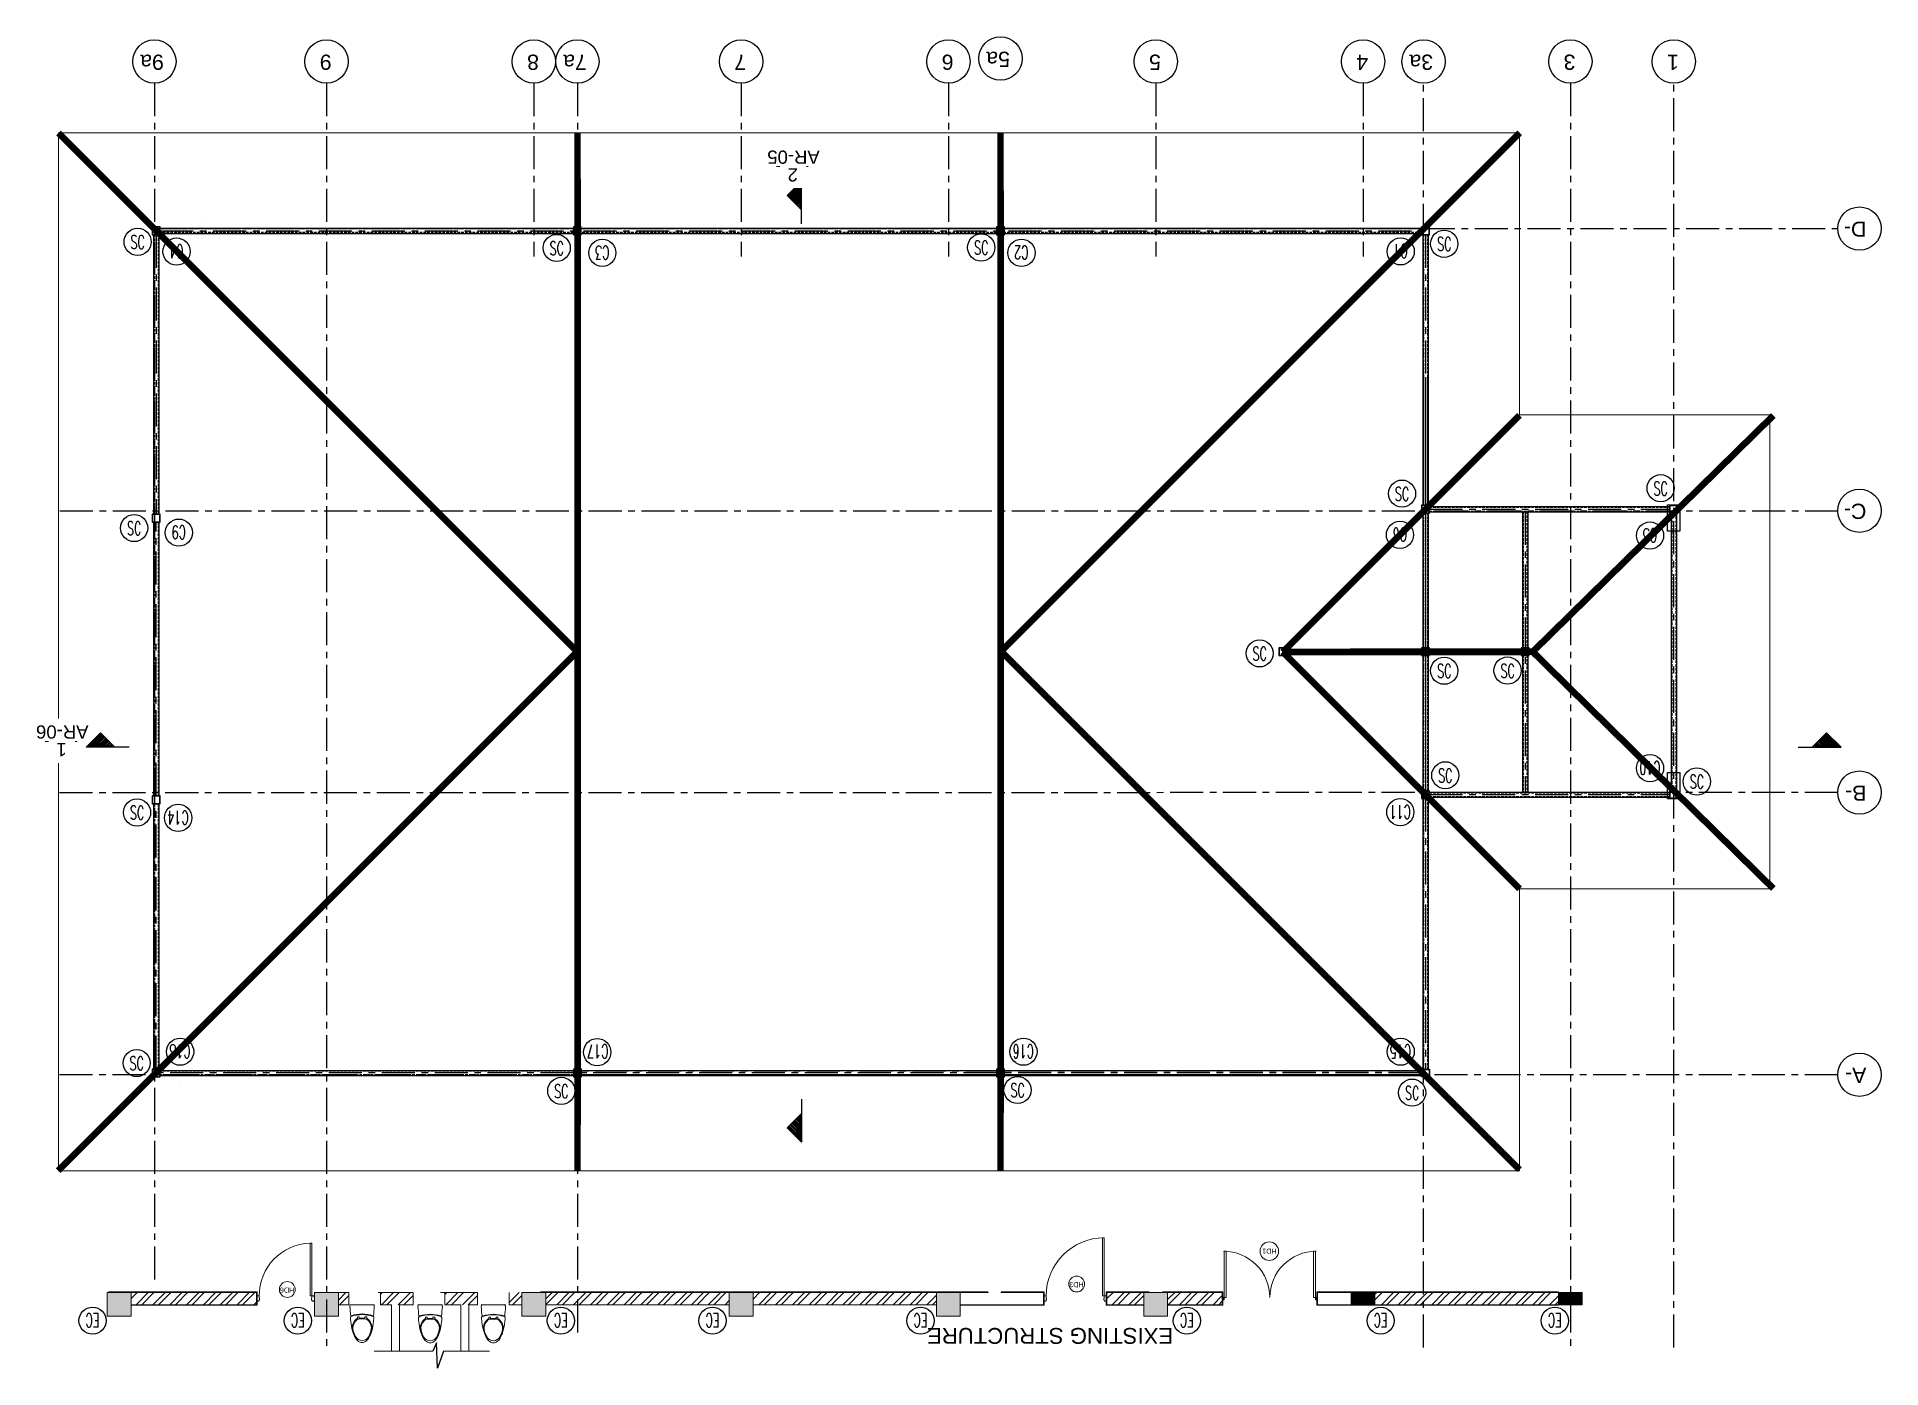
# Model space of a CAD drawing. Header units: millimetres. Extents: x 2659630 to 6742168, y -2425387 to -732288.
# Drawn here: x 3693347 to 3728219, y -1462810 to -1437637 of the extents above; entities that cross this region are included whole.
import ezdxf
from ezdxf.enums import TextEntityAlignment as Align

# ---------------------------------------------------------------- set-up
doc = ezdxf.new("R2010")
doc.units = ezdxf.units.MM
for name, pattern in [('CENTER', [2, 1.25, -0.25, 0.25, -0.25]), ('Hidden', [7.14375, 4.7625, -2.38125]), ('Overhead', [3.96875, 2.38125, -1.5875])]:
    doc.linetypes.add(name, pattern=pattern)
for name, color, linetype, lineweight in [('A-ANNO-DIMS', 211, 'Continuous', 9), ('A-DETL-THIN', 151, 'Continuous', 18), ('A-DOOR', 31, 'Continuous', 18), ('A-DOOR-FRAM', 31, 'Continuous', 18), ('A-DOOR-IDEN', 31, 'Continuous', 9), ('A-FLOR-OVHD', 1, 'Overhead', 18), ('A-furniture', 37, 'Continuous', 0), ('A-hatch', 253, 'Continuous', 0), ('A-PLASTER', 50, 'Continuous', 0), ('A-RCC', 2, 'Continuous', 0), ('A-ROOF', 6, 'Continuous', 0), ('A-WALL', 113, 'Continuous', 9), ('A-WALL-PATT', 111, 'Continuous', 0), ('G-ANNO-SYMB', 111, 'Continuous', 9), ('licensing text', 7, 'Continuous', 5)]:
    doc.layers.add(name, color=color, linetype=linetype, lineweight=lineweight)
for name, color, linetype in [('S-COLUMN', 1, 'Continuous'), ('S-COLUMN CIRCLE', 9, 'Continuous'), ('S-COLUMN NO', 2, 'Continuous'), ('S-GRIDE CIRCLE', 8, 'Continuous'), ('S-GRIDE LINE', 8, 'CENTER'), ('S-GRIDE NO', 1, 'Continuous'), ('S-ISMC', 2, 'Continuous'), ('S-SECTION MARK', 1, 'Continuous'), ('S-STIRUPS', 3, 'Continuous')]:
    doc.layers.add(name, color=color, linetype=linetype)
doc.layers.get('A-ANNO-DIMS').off()
doc.styles.add('Arial', font='arial.ttf', dxfattribs={"height": 123})
doc.styles.add('Arial_1', font='arial.ttf', dxfattribs={"height": 98.353293})
doc.styles.add('ROMANS', font='r.shx', dxfattribs={"width": 0.7})
pattern_1 = [(225, (3888922.72, -1287744.46), (159.09903, -159.09903), []), (225, (3888816.65, -1287744.46), (159.09903, -159.09903), [])]
pattern_2 = [(135, (3801786.2, -1452904.621), (15.2387667, 15.2387667), [])]
pattern_3 = [(225, (3709642.91, -1366036.7), (-15.2387667, 15.2387667), [])]
pattern_4 = [(135, (3709642.91, -1532861.682), (-15.2387667, -15.2387667), [])]
pattern_5 = [(45, (3619950.322, -1452904.621), (-15.2387667, 15.2387667), [])]

msp = doc.modelspace()

# ---------------------------------------------------------------- texts
at = {"layer": 'A-DOOR-IDEN', "char_height": 98.3533, "width": 208.8, "attachment_point": 2, "rotation": 180.1314106, "line_spacing_factor": 0.938532, "style": 'Arial_1'}
for s, insert in [('HD1', (3716653.272, -1460648.518, 0)), ('HD6', (3698078.739, -1461384.665)), ('HD3', (3713004.555, -1461280.743))]:
    msp.add_mtext(s, dxfattribs=dict(at, insert=insert))
at = {"layer": 'licensing text', "style": 'Arial'}
msp.add_text('EXISTING STRUCTURE', height=300, rotation=179.999975, dxfattribs=at).set_placement((3714833.053, -1462050.367))
at = {"layer": 'S-COLUMN NO', "style": 'ROMANS', "width": 0.6}
for p in [(3695252.89, -1441518.184, 0), (3703177.357, -1441633.638, 0), (3711204.609, -1441625.145, 0), (3719959.17, -1441555.223, 0), (3719161.121, -1446279.541, 0), (3724051.328, -1446177.691, 0), (3695186.1, -1446929.646, 0), (3716469.523, -1449299.557, 0), (3719960.021, -1449628.131, 0), (3721157.199, -1449625.412, 0), (3719979.594, -1451605.6, 0), (3724735.921, -1451722.557, 0), (3695241.791, -1452308.892, 0), (3695234.744, -1457046.246, 0), (3703264.178, -1457573.663, 0), (3711892.199, -1457556.495, 0), (3719352.099, -1457606.491, 0)]:
    msp.add_text('SC', height=257.1429, dxfattribs=at).set_placement(p, align=Align.MIDDLE_CENTER)
for s, p in [('C4', (3695986.789, -1441690.834, 0)), ('C3', (3704037.477, -1441715.227, 0)), ('C2', (3711962.777, -1441714.484, 0)), ('C1', (3719133.342, -1441687.427, 0)), ('C1', (3719133.342, -1441687.427, 0)), ('C1', (3719133.342, -1441687.427, 0)), ('C9', (3696029.624, -1447006.286, 0)), ('C6', (3719120.102, -1447047.332, 0)), ('C5', (3723848.314, -1447061.68, 0)), ('C10', (3723848.314, -1451459.374, 0)), ('C14', (3696016.353, -1452398.879, 0)), ('C11', (3719126.396, -1452291.624, 0)), ('C18', (3696052.931, -1456820.896, 0)), ('C17', (3703953.02, -1456820.896, 0)), ('C16', (3712000.086, -1456820.896, 0)), ('C15', (3719133.342, -1456820.896, 0)), ('EC', (3694398.707, -1461907.379, 0)), ('EC', (3694398.707, -1461907.379, 0)), ('EC', (3698280.051, -1461907.379, 0)), ('EC', (3698280.051, -1461907.379, 0)), ('EC', (3703253.132, -1461907.379, 0)), ('EC', (3703253.132, -1461907.379, 0)), ('EC', (3706120.905, -1461907.379, 0)), ('EC', (3706120.905, -1461907.379, 0)), ('EC', (3710053.518, -1461907.379, 0)), ('EC', (3710053.518, -1461907.379, 0)), ('EC', (3715090.87, -1461907.379, 0)), ('EC', (3715090.87, -1461907.379, 0)), ('EC', (3718754.934, -1461907.379, 0)), ('EC', (3718754.934, -1461907.379, 0)), ('EC', (3722048.568, -1461907.379, 0)), ('EC', (3722048.568, -1461907.379, 0))]:
    msp.add_text(s, height=257.1429, rotation=180, dxfattribs=at).set_placement(p, align=Align.MIDDLE_CENTER)
at = {"layer": 'S-GRIDE NO', "style": 'Arial'}
for s, height, p in [('9a', 287.9195, (3695747.604, -1437972.688)), ('9', 287.919, (3698919.614, -1437972.688)), ('8', 287.919, (3702839.614, -1437972.688)), ('7a', 287.9195, (3703745.995, -1437972.688)), ('7', 287.919, (3706759.614, -1437972.688)), ('6', 287.919, (3710679.614, -1437972.688)), ('5a', 287.9195, (3711746.062, -1437917.016)), ('5', 287.919, (3714599.614, -1437972.688)), ('4', 287.919, (3718519.614, -1437972.688)), ('3a', 287.9195, (3719747.604, -1437972.688)), ('3', 287.919, (3722439.614, -1437972.688)), ('1', 287.919, (3724394.614, -1437972.688)), ('1', 287.919, (3724394.614, -1437972.688)), ('1', 287.919, (3724394.614, -1437972.688)), ('D-', 287.9195, (3727940.087, -1441129.091)), ('C-', 287.9195, (3727940.087, -1446464.157)), ('B-', 287.9195, (3727940.087, -1451794.157)), ('A-', 287.9195, (3727940.087, -1457129.159))]:
    msp.add_text(s, height=height, rotation=180, dxfattribs=at).set_placement(p)

# ---------------------------------------------------------------- blocks, each defined once
blk = doc.blocks.new('M_Door Tag_Mahindra_2_0mm_2 - M_Door Tag_Mahindra 2-3264029-GROUND FLOOR PLAN-01')
at = {"layer": 'A-DOOR-IDEN'}
blk.add_circle((0, 0), 3.5, dxfattribs=at)
blk = doc.blocks.new('DOOR D9-1800X2500-PLN')
at = {"layer": 'A-DOOR'}
for p, q in [((12, 40, 0), (12, 25, 0)), ((37, 40, 0), (12, 40, 0)), ((12, 25, 0), (22, 25, 0)), ((12, 15, 0), (12, 0, 0)), ((22, 15, 0), (12, 15, 0)), ((12, 0, 0), (37, 0, 0)), ((14, 27, 0), (14, 38, 0)), ((14, 38, 0), (22, 38, 0)), ((22, 27, 0), (14, 27, 0)), ((14, 2, 0), (14, 13, 0)), ((14, 13, 0), (22, 13, 0)), ((22, 2, 0), (14, 2, 0)), ((22, 38, 0), (22, 27, 0)), ((22, 25, 0), (22, 15, 0)), ((22, 13, 0), (22, 2, 0)), ((24, 10, 0), (24, 30, 0)), ((24, 30, 0), (30, 30, 0)), ((30, 10, 0), (24, 10, 0)), ((26, 32, 0), (26, 34, 0)), ((35, 32, 0), (26, 32, 0)), ((26, 6, 0), (26, 8, 0)), ((26, 8, 0), (35, 8, 0)), ((27, 37, 0), (28, 37, 0)), ((28, 4, 0), (27, 4, 0)), ((28, 37, 0), (28, 38, 0)), ((28, 38, 0), (35, 38, 0)), ((28, 2, 0), (28, 4, 0)), ((35, 2, 0), (28, 2, 0)), ((30, 30, 0), (30, 10, 0)), ((32, 10, 0), (32, 30, 0)), ((32, 30, 0), (35, 30, 0)), ((35, 10, 0), (32, 10, 0)), ((35, 38, 0), (35, 32, 0)), ((35, 30, 0), (35, 25, 0)), ((35, 25, 0), (37, 25, 0)), ((37, 15, 0), (35, 15, 0)), ((35, 15, 0), (35, 10, 0)), ((35, 8, 0), (35, 2, 0)), ((37, 25, 0), (37, 40, 0)), ((37, 0, 0), (37, 15, 0)), ((1763, 25, 0), (1763, 40, 0)), ((1763, 40, 0), (1788, 40, 0)), ((1766, 25, 0), (1763, 25, 0)), ((1763, 0, 0), (1763, 15, 0)), ((1763, 15, 0), (1766, 15, 0)), ((1788, 0, 0), (1763, 0, 0)), ((1772, 38, 0), (1766, 38, 0)), ((1766, 38, 0), (1766, 32, 0)), ((1766, 32, 0), (1774, 32, 0)), ((1768, 30, 0), (1766, 30, 0)), ((1766, 30, 0), (1766, 25, 0)), ((1766, 15, 0), (1766, 10, 0)), ((1766, 10, 0), (1768, 10, 0)), ((1766, 8, 0), (1766, 2, 0)), ((1774, 8, 0), (1766, 8, 0)), ((1766, 2, 0), (1772, 2, 0)), ((1768, 10, 0), (1768, 30, 0)), ((1770, 30, 0), (1770, 10, 0)), ((1776, 30, 0), (1770, 30, 0)), ((1770, 10, 0), (1776, 10, 0)), ((1772, 37, 0), (1772, 38, 0)), ((1773, 37, 0), (1772, 37, 0)), ((1772, 2, 0), (1772, 4, 0)), ((1772, 4, 0), (1773, 4, 0)), ((1774, 32, 0), (1774, 34, 0)), ((1774, 6, 0), (1774, 8, 0)), ((1776, 10, 0), (1776, 30, 0)), ((1778, 38, 0), (1778, 27, 0)), ((1786, 38, 0), (1778, 38, 0)), ((1778, 27, 0), (1786, 27, 0)), ((1788, 25, 0), (1778, 25, 0)), ((1778, 25, 0), (1778, 15, 0)), ((1778, 15, 0), (1788, 15, 0)), ((1786, 13, 0), (1778, 13, 0)), ((1778, 13, 0), (1778, 2, 0)), ((1778, 2, 0), (1786, 2, 0)), ((1786, 27, 0), (1786, 38, 0)), ((1786, 2, 0), (1786, 13, 0)), ((1788, 40, 0), (1788, 25, 0)), ((1788, 15, 0), (1788, 0, 0))]:
    blk.add_line(p, q, dxfattribs=at)
at = {"layer": 'A-DOOR', "elevation": 0}
for points in [[(77, 40), (77, 915), (37, 915), (37, 40)], [(1723, 40), (1723, 915), (1763, 915), (1763, 40)]]:
    blk.add_lwpolyline(points, close=True, dxfattribs=at)
at = {"layer": 'A-DOOR'}
for centre, radius, start, end in [((25, 40), 875, 359.997, 90), ((1775, 40), 875, 90, 180.003), ((25, 36, 0), 2, 14.449, 289.7958), ((25, 4, 0), 2, 70.1472, 345.494), ((1775, 36, 0), 2, 250.2042, 165.551), ((1775, 4, 0), 2, 194.506, 109.8528)]:
    blk.add_arc(centre, radius, start, end, dxfattribs=at)
blk = doc.blocks.new('A$C649E5817')
at = {"layer": 'A-DOOR-FRAM'}
for p, q in [((0, 1190), (12, 1190)), ((0, 1110), (0, 1190)), ((12, 1110), (0, 1110)), ((12, 1200), (40, 1200)), ((12, 1190), (12, 1200)), ((12, 1100), (12, 1110)), ((50, 1100), (12, 1100)), ((40, 1200), (60, 1175)), ((60, 1145), (50, 1145)), ((50, 1145), (50, 1100)), ((60, 1175), (60, 1145)), ((1160, 1200), (1140, 1175)), ((1140, 1175), (1140, 1145)), ((1140, 1145), (1150, 1145)), ((1150, 1145), (1150, 1100)), ((1150, 1100), (1188, 1100)), ((1188, 1200), (1160, 1200)), ((1188, 1190), (1188, 1200)), ((1200, 1190), (1188, 1190)), ((1188, 1100), (1188, 1110)), ((1188, 1110), (1200, 1110)), ((1200, 1110), (1200, 1190))]:
    blk.add_line(p, q, dxfattribs=at)
blk.add_lwpolyline([(84, 1100), (50, 1100), (50, 0), (84, 0)], close=True, dxfattribs=at)
blk.add_arc((50, 1100), 1100, 270, 359.984, dxfattribs=at)
blk = doc.blocks.new('M_Door Tag_Mahindra_2_0mm - M_Door Tag_Mahindra 2-1437518-GROUND FLOOR PLAN-01')
at = {"layer": 'A-DOOR-IDEN'}
blk.add_circle((0, 0), 3, dxfattribs=at)
blk = doc.blocks.new('hjhgkhjjkhk')
at = {"layer": 'A-furniture', "linetype": 'ByBlock'}
for p, q in [((-3239410, 38907, -500), (-3238943, 38907, -500)), ((-3239263, 38679, -500), (-3239230, 38679, -500)), ((-3239263, 38630, -500), (-3239263, 38679, -500)), ((-3239231, 38637, -500), (-3239122, 38637, -500)), ((-3239230, 38679, -500), (-3239230, 38637, -500)), ((-3239123, 38651, -500), (-3239230, 38651, -500)), ((-3239123, 38679, -500), (-3239090, 38679, -500)), ((-3239123, 38637, -500), (-3239123, 38679, -500)), ((-3239090, 38679, -500), (-3239090, 38630, -500))]:
    blk.add_line(p, q, dxfattribs=at)
for centre, radius, start, end in [((-3239382, 38882, -500), 25.6, 103.2172, 184.3205), ((-3234363, 39215, -500), 5055, 183.7972, 185.9339), ((-3239176, 38085, -500), 635, 71.2219, 108.7781), ((-3239176, 38092, -500), 639, 71.7134, 108.2867), ((-3238971, 38882, -500), 25.6, 355.6795, 76.7816), ((-3243990, 39215, -500), 5055, 354.0661, 356.2028), ((-3239285, 38652, -500), 114, 159.1995, 186.5683), ((-3234351, 39220, -500), 5080, 186.5683, 187.0896), ((-3238431, 38682, -500), 965, 185.2831, 196.4207), ((-3239383, 38693, -500), 7.92, 185.9341, 288.7781), ((-3239379, 38706, -500), 7.92, 185.267, 288.2867), ((-3239160, 38466, -500), 206, 151.8794, 195.9425), ((-3238749, 38591, -500), 635, 196.5593, 209.3999), ((-3239160, 38466, -500), 191, 160.1349, 195.9191), ((-3238749, 38591, -500), 620, 196.5666, 207.1313), ((-3239125, 38450, -500), 244, 124.5259, 152.5265), ((-3239125, 38450, -500), 229, 133.9968, 159.4423), ((-3239231, 38561, -500), 76.2, 90, 133.9968), ((-3239122, 38561, -500), 76.2, 46.0032, 90), ((-3239228, 38450, -500), 244, 27.4735, 55.4741), ((-3239228, 38450, -500), 229, 20.5577, 46.0032), ((-3239604, 38591, -500), 620, 332.8687, 343.4334), ((-3239604, 38591, -500), 635, 330.6001, 343.4407), ((-3239193, 38466, -500), 191, 344.0809, 19.8651), ((-3239193, 38466, -500), 206, 344.0575, 28.1207), ((-3239921, 38682, -500), 965, 343.5793, 354.7169), ((-3238974, 38706, -500), 7.92, 251.7135, 354.733), ((-3238970, 38693, -500), 7.92, 251.2221, 354.0659), ((-3239068, 38652, -500), 114, 353.4317, 20.8005), ((-3244002, 39220, -500), 5080, 352.9104, 353.4317), ((-3239114, 38385, -500), 216, 209.3045, 232.3768), ((-3239176, 38371, -500), 140, 207.1313, 332.8687), ((-3239176, 38301, -500), 111, 231.6356, 270), ((-3239176, 38301, -500), 111, 270, 308.3644), ((-3239239, 38385, -500), 216, 307.6232, 330.6955)]:
    blk.add_arc(centre, radius, start, end, dxfattribs=at)
blk = doc.blocks.new('A$C73F500AF')
at = {"layer": 'A-DOOR'}
blk.add_lwpolyline([(50, 1000), (85, 1000), (85, 0), (50, 0)], close=True, dxfattribs=at)
blk.add_arc((50, 1000), 1000, 272.0058, 0.0695, dxfattribs=at)
at = {"layer": 'A-DOOR-FRAM'}
for p, q in [((0, 1090), (12, 1090)), ((0, 1010), (0, 1090)), ((12, 1100), (40, 1100)), ((12, 1090), (12, 1100)), ((40, 1100), (60, 1075)), ((60, 1075), (60, 1045)), ((1060, 1101), (1040, 1076)), ((1040, 1076), (1040, 1046)), ((1040, 1046), (1050, 1046)), ((1050, 1046), (1050, 1001)), ((1088, 1101), (1060, 1101)), ((1088, 1091), (1088, 1101)), ((1100, 1091), (1088, 1091)), ((1100, 1011), (1100, 1091)), ((12, 1010), (0, 1010)), ((12, 1000), (12, 1010)), ((50, 1000), (12, 1000)), ((60, 1045), (50, 1045)), ((50, 1045), (50, 1000)), ((1050, 1001), (1088, 1001)), ((1088, 1001), (1088, 1011)), ((1088, 1011), (1100, 1011))]:
    blk.add_line(p, q, dxfattribs=at)

# ---------------------------------------------------------------- hatches: boundary and pattern name
at = {"layer": 'A-hatch', "true_color": 0x939598}
h = msp.add_hatch(dxfattribs=at)
h.set_pattern_fill('ANSI31', color=252, scale=5, angle=179.9997012)
h.set_pattern_definition([(224.99970117, (12038082.778, 649964.549), (11.225261605, -11.225378697), [])])
h.paths.add_polyline_path([(3718648.029, -1461380.551), (3718198.029, -1461380.553), (3718198.028, -1461610.591), (3718648.028, -1461610.593)])
h = msp.add_hatch(dxfattribs=at)
h.set_pattern_fill('ANSI31', color=252, scale=5, angle=179.9997012)
h.set_pattern_definition([(224.99970117, (12042002.764, 649964.528), (11.225261605, -11.225378697), [])])
h.paths.add_polyline_path([(3722568.014, -1461380.571), (3722118.014, -1461380.573), (3722118.013, -1461610.611), (3722568.013, -1461610.614)])
at = {"layer": 'A-WALL-PATT'}
h = msp.add_hatch(dxfattribs=at)
h.set_pattern_fill('ANSI32', color=256, scale=600, angle=180, style=0)
h.set_pattern_definition(pattern_1)
h.paths.add_polyline_path([(3697498.262, -1461610.687), (3695128.014, -1461610.687), (3695128.014, -1461380.679), (3697498.262, -1461380.679)])
h = msp.add_hatch(dxfattribs=at)
h.set_pattern_fill('ANSI32', color=256, scale=600, angle=180, style=0)
h.set_pattern_definition([(225, (3873887.63, -1287744.36), (159.09903, -159.09903), []), (225, (3873781.57, -1287744.36), (159.09903, -159.09903), [])])
h.paths.add_polyline_path([(3699048.014, -1461380.48), (3699048.013, -1461610.558), (3699242.932, -1461610.49), (3699242.933, -1461380.411)])
h = msp.add_hatch(dxfattribs=at)
h.set_pattern_fill('ANSI32', color=256, scale=600, angle=180, style=0)
h.set_pattern_definition([(225, (3875105.14, -1287744.36), (159.09903, -159.09903), []), (225, (3874999.07, -1287744.36), (159.09903, -159.09903), [])])
h.paths.add_polyline_path([(3699842.935, -1461380.628), (3699842.935, -1461610.706), (3700460.433, -1461610.49), (3700460.434, -1461380.411)])
h = msp.add_hatch(dxfattribs=at)
h.set_pattern_fill('ANSI32', color=256, scale=600, angle=180, style=0)
h.set_pattern_definition([(225, (3876322.64, -1287744.38), (159.09903, -159.09903), []), (225, (3876216.57, -1287744.38), (159.09903, -159.09903), [])])
h.paths.add_polyline_path([(3701060.435, -1461380.641), (3701060.435, -1461610.719), (3701677.933, -1461610.503), (3701677.934, -1461380.424)])
h = msp.add_hatch(dxfattribs=at)
h.set_pattern_fill('ANSI32', color=256, scale=600, angle=180, style=0)
h.set_pattern_definition([(225, (3877162.72, -1287744.4), (159.09903, -159.09903), []), (225, (3877056.65, -1287744.4), (159.09903, -159.09903), [])])
h.paths.add_polyline_path([(3702277.935, -1461380.455), (3702277.935, -1461610.533), (3702518.013, -1461610.528), (3702518.014, -1461380.449)])
h = msp.add_hatch(dxfattribs=at)
h.set_pattern_fill('ANSI32', color=256, scale=600, angle=180, style=0)
h.set_pattern_definition(pattern_1)
h.paths.add_polyline_path([(3702968.013, -1461610.565), (3706438.013, -1461610.583), (3706438.014, -1461380.586), (3706437.043, -1461380.586), (3702968.014, -1461380.401)])
h = msp.add_hatch(dxfattribs=at)
h.set_pattern_fill('ANSI32', color=256, scale=600, angle=180, style=0)
h.set_pattern_definition(pattern_1)
h.paths.add_polyline_path([(3706888.013, -1461610.565), (3710358.013, -1461610.686), (3710358.014, -1461380.597), (3706888.014, -1461380.504)])
h = msp.add_hatch(dxfattribs=at)
h.set_pattern_fill('ANSI32', color=256, scale=600, angle=180, style=0)
h.set_pattern_definition(pattern_1)
h.paths.add_polyline_path([(3713579.613, -1461610.604), (3714278.013, -1461610.589), (3714278.014, -1461380.51), (3713579.614, -1461380.529)])
h = msp.add_hatch(dxfattribs=at)
h.set_pattern_fill('ANSI32', color=256, scale=600, angle=180, style=0)
h.set_pattern_definition(pattern_1)
h.paths.add_polyline_path([(3714728.013, -1461610.735), (3715760.418, -1461610.681), (3715760.419, -1461380.672), (3714728.014, -1461380.739)])
h = msp.add_hatch(dxfattribs=at)
h.set_pattern_fill('ANSI32', color=256, scale=600, angle=180, style=0)
h.set_pattern_definition(pattern_1)
h.paths.add_polyline_path([(3718648.028, -1461610.627), (3722118.013, -1461610.6), (3722118.014, -1461380.555), (3718648.029, -1461380.511)])
at = {"layer": 'S-SECTION MARK', "ltscale": 5}
h = msp.add_hatch(dxfattribs=at)
h.set_pattern_fill('ANSI31', color=256, scale=172.406964, angle=270, style=0)
h.set_pattern_definition(pattern_3)
h.paths.add_polyline_path([(3707536.802, -1440633.842), (3707803.931, -1440361.976), (3707803.931, -1440905.707)])
h = msp.add_hatch(dxfattribs=at)
h.set_pattern_fill('ANSI31', color=256, scale=172.406964, angle=270, style=0)
h.set_pattern_definition(pattern_3)
h.paths.add_polyline_path([(3707536.802, -1440633.842), (3707803.931, -1440361.976), (3707803.931, -1440905.707)])
h = msp.add_hatch(dxfattribs=at)
h.set_pattern_fill('ANSI31', color=256, scale=172.406964, angle=270, style=0)
h.set_pattern_definition(pattern_3)
h.paths.add_polyline_path([(3707536.802, -1440633.842), (3707803.931, -1440361.976), (3707803.931, -1440905.707)])
h = msp.add_hatch(dxfattribs=at)
h.set_pattern_fill('ANSI31', color=256, scale=172.406964, angle=360, style=0)
h.set_pattern_definition(pattern_5)
h.paths.add_polyline_path([(3694547.462, -1450798.514), (3694275.597, -1451065.643), (3694819.328, -1451065.643)])
h = msp.add_hatch(dxfattribs=at)
h.set_pattern_fill('ANSI31', color=256, scale=172.406964, angle=360, style=0)
h.set_pattern_definition(pattern_5)
h.paths.add_polyline_path([(3694547.462, -1450798.514), (3694275.597, -1451065.643), (3694819.328, -1451065.643)])
h = msp.add_hatch(dxfattribs=at)
h.set_pattern_fill('ANSI31', color=256, scale=172.406964, angle=360, style=0)
h.set_pattern_definition(pattern_5)
h.paths.add_polyline_path([(3694547.462, -1450798.514), (3694275.597, -1451065.643), (3694819.328, -1451065.643)])
h = msp.add_hatch(dxfattribs=at)
h.set_pattern_fill('ANSI31', color=256, scale=172.406964, angle=180, style=0)
h.set_pattern_definition(pattern_2)
h.paths.add_polyline_path([(3727189.059, -1450798.514), (3727460.925, -1451065.643), (3726917.194, -1451065.643)])
h = msp.add_hatch(dxfattribs=at)
h.set_pattern_fill('ANSI31', color=256, scale=172.406964, angle=180, style=0)
h.set_pattern_definition(pattern_2)
h.paths.add_polyline_path([(3727189.059, -1450798.514), (3727460.925, -1451065.643), (3726917.194, -1451065.643)])
h = msp.add_hatch(dxfattribs=at)
h.set_pattern_fill('ANSI31', color=256, scale=172.406964, angle=180, style=0)
h.set_pattern_definition(pattern_2)
h.paths.add_polyline_path([(3727189.059, -1450798.514), (3727460.925, -1451065.643), (3726917.194, -1451065.643)])
h = msp.add_hatch(dxfattribs=at)
h.set_pattern_fill('ANSI31', color=256, scale=172.406964, angle=90, style=0)
h.set_pattern_definition(pattern_4)
h.paths.add_polyline_path([(3707536.802, -1458264.542), (3707803.931, -1458536.407), (3707803.931, -1457992.676)])
h = msp.add_hatch(dxfattribs=at)
h.set_pattern_fill('ANSI31', color=256, scale=172.406964, angle=90, style=0)
h.set_pattern_definition(pattern_4)
h.paths.add_polyline_path([(3707536.802, -1458264.542), (3707803.931, -1458536.407), (3707803.931, -1457992.676)])
h = msp.add_hatch(dxfattribs=at)
h.set_pattern_fill('ANSI31', color=256, scale=172.406964, angle=90, style=0)
h.set_pattern_definition(pattern_4)
h.paths.add_polyline_path([(3707536.802, -1458264.542), (3707803.931, -1458536.407), (3707803.931, -1457992.676)])

# ---------------------------------------------------------------- linework, layer by layer
at = {"layer": 'A-DETL-THIN'}
msp.add_line((3718702.938, -1461380.511, 0), (3718932.938, -1461380.663, 0), dxfattribs=at)
at = {"layer": 'A-FLOR-OVHD'}
for p, q in [((3696532.938, -1441150.827), (3696532.938, -1441150.826)), ((3696037.989, -1457380.846), (3696037.989, -1457380.846))]:
    msp.add_line(p, q, dxfattribs=at)
at = {"layer": 'A-hatch', "color": 252, "true_color": 0x939598}
for points in [[(3694678.014, -1461380.508), (3694678.014, -1461830.504), (3694678.012, -1461830.504)], [(3694678.014, -1461380.508), (3695127.938, -1461830.506), (3694678.014, -1461830.504)], [(3695127.938, -1461380.51), (3695127.938, -1461830.506), (3694678.014, -1461380.508)], [(3695127.938, -1461380.51), (3695127.94, -1461830.506), (3695127.938, -1461830.506)], [(3695127.94, -1461380.51), (3695127.94, -1461830.506), (3695127.938, -1461380.51)], [(3695127.94, -1461380.51), (3695128.012, -1461830.506), (3695127.94, -1461830.506)], [(3695128.012, -1461380.51), (3695128.012, -1461830.506), (3695127.94, -1461380.51)], [(3695128.012, -1461380.51), (3695128.014, -1461380.51), (3695128.012, -1461830.506)], [(3698598.014, -1461380.528), (3698598.014, -1461830.528), (3698598.012, -1461830.528)], [(3698598.014, -1461380.528), (3699047.938, -1461830.531), (3698598.014, -1461830.528)], [(3699047.938, -1461380.531), (3699047.938, -1461830.531), (3698598.014, -1461380.528)], [(3699047.938, -1461380.531), (3699047.94, -1461830.531), (3699047.938, -1461830.531)], [(3699047.94, -1461380.531), (3699047.94, -1461830.531), (3699047.938, -1461380.531)], [(3699047.94, -1461380.531), (3699048.012, -1461830.531), (3699047.94, -1461830.531)], [(3699048.012, -1461380.531), (3699048.012, -1461830.531), (3699047.94, -1461380.531)], [(3699048.012, -1461380.531), (3699048.014, -1461380.531), (3699048.012, -1461830.531)], [(3702518.014, -1461380.549), (3702967.938, -1461830.551), (3702518.014, -1461830.549)], [(3702967.938, -1461380.551), (3702967.938, -1461830.551), (3702518.014, -1461380.549)], [(3706887.938, -1461380.572), (3706887.938, -1461830.572), (3706438.014, -1461380.569)], [(3706438.014, -1461380.569), (3706887.938, -1461830.572), (3706438.014, -1461830.569)], [(3710807.938, -1461380.592), (3710807.938, -1461830.592), (3710358.014, -1461380.59)], [(3710358.014, -1461380.59), (3710807.938, -1461830.592), (3710358.014, -1461830.59)], [(3714727.938, -1461380.612), (3714727.938, -1461830.613), (3714278.014, -1461380.61)], [(3714278.014, -1461380.61), (3714727.938, -1461830.613), (3714278.014, -1461830.61)]]:
    msp.add_solid(points, dxfattribs=at)
at = {"layer": 'A-PLASTER'}
for p, q in [((3697510.262, -1461368.692), (3694701.458, -1461368.518)), ((3697510.262, -1461622.688), (3697510.262, -1461368.692)), ((3702870.083, -1461368.395), (3711329.304, -1461368.623)), ((3711583.304, -1461368.58), (3712391.614, -1461368.562)), ((3712391.614, -1461368.562), (3712391.613, -1461622.641)), ((3713567.614, -1461368.526), (3713567.613, -1461622.604)), ((3713567.614, -1461368.526), (3714375.881, -1461368.508)), ((3714629.881, -1461368.746), (3715772.419, -1461368.671)), ((3715772.419, -1461368.671), (3715772.418, -1461622.68, 0)), ((3717548.271, -1461368.497), (3722118.014, -1461368.555)), ((3717548.271, -1461622.636), (3717548.271, -1461368.497, 0)), ((3695128.011, -1461622.511), (3697510.262, -1461622.688)), ((3710808.015, -1461622.678), (3712391.613, -1461622.641)), ((3713567.613, -1461622.604), (3714278.013, -1461622.589)), ((3715772.418, -1461622.68), (3714728.014, -1461622.735)), ((3717548.271, -1461622.636), (3722118.013, -1461622.6))]:
    msp.add_line(p, q, dxfattribs=at)
at = {"layer": 'A-RCC'}
for p, q in [((3694678.012, -1461830.504), (3694678.014, -1461380.508)), ((3694678.014, -1461380.508), (3695128.014, -1461380.51)), ((3695128.014, -1461380.51), (3695128.012, -1461830.506)), ((3698598.014, -1461380.528), (3698598.012, -1461830.528)), ((3699048.014, -1461380.531), (3698598.014, -1461380.528)), ((3699048.012, -1461830.531), (3699048.014, -1461380.531)), ((3702518.014, -1461380.549), (3702518.012, -1461830.549)), ((3702518.014, -1461380.549), (3702518.012, -1461830.549)), ((3702968.014, -1461380.551), (3702518.014, -1461380.549)), ((3702968.014, -1461380.551), (3702518.014, -1461380.549)), ((3702968.012, -1461830.551), (3702968.014, -1461380.457)), ((3702968.012, -1461830.551), (3702968.014, -1461380.551)), ((3710358.014, -1461380.59), (3710358.012, -1461830.59)), ((3710808.014, -1461380.599), (3710358.014, -1461380.597)), ((3710808.012, -1461830.592), (3710808.014, -1461380.592)), ((3714278.014, -1461380.609), (3714278.012, -1461830.61)), ((3714278.014, -1461380.609), (3714728.014, -1461380.611)), ((3714728.014, -1461380.62), (3714278.014, -1461380.617)), ((3714728.012, -1461830.613), (3714728.014, -1461380.611)), ((3718198.029, -1461380.625), (3718198.028, -1461610.625)), ((3718648.029, -1461380.627), (3718198.029, -1461380.625)), ((3718648.028, -1461610.627), (3718648.029, -1461380.627)), ((3722118.014, -1461380.651), (3722118.013, -1461610.651)), ((3722568.014, -1461380.653), (3722118.014, -1461380.651)), ((3722118.029, -1461380.645), (3722118.028, -1461610.645)), ((3722568.029, -1461380.648), (3722118.029, -1461380.645)), ((3722568.013, -1461610.653), (3722568.014, -1461380.653)), ((3722568.028, -1461610.648), (3722568.029, -1461380.648)), ((3695128.012, -1461830.506), (3694678.012, -1461830.504)), ((3698598.012, -1461830.528), (3699048.012, -1461830.531)), ((3702518.012, -1461830.549), (3702968.012, -1461830.551)), ((3702518.012, -1461830.549), (3702968.012, -1461830.551)), ((3710358.012, -1461830.59), (3710808.012, -1461830.592)), ((3714278.012, -1461830.61), (3714728.012, -1461830.613)), ((3718198.028, -1461610.625), (3718648.028, -1461610.627)), ((3722118.013, -1461610.651), (3722568.013, -1461610.653)), ((3722118.028, -1461610.645), (3722568.028, -1461610.648))]:
    msp.add_line(p, q, dxfattribs=at)
msp.add_lwpolyline([(3706438.014, -1461380.569), (3706438.012, -1461830.569), (3706888.012, -1461830.572), (3706888.014, -1461380.475), (3706437.043, -1461380.586), (3706887.043, -1461380.588)], dxfattribs=at)
at = {"layer": 'A-ROOF'}
for p, q in [((3693752.926, -1439450.834), (3721382.926, -1439450.834)), ((3693752.926, -1439450.834), (3693752.926, -1459080.836)), ((3721382.926, -1444785.834), (3721382.926, -1439450.834)), ((3721382.926, -1444785.834), (3726112.926, -1444785.834)), ((3726112.926, -1453745.834), (3726112.926, -1444785.834)), ((3726112.926, -1453745.834), (3721382.926, -1453745.834)), ((3721382.926, -1459080.836), (3721382.926, -1453745.834)), ((3721382.926, -1459080.836), (3693752.926, -1459080.836))]:
    msp.add_line(p, q, dxfattribs=at)
at = {"layer": 'A-WALL'}
for p, q in [((3697498.262, -1461380.691), (3695128.014, -1461380.679)), ((3696208.02, -1461380.518), (3696208.02, -1461380.518)), ((3697498.262, -1461610.687), (3697498.262, -1461380.691)), ((3698938.02, -1461380.529), (3698708.172, -1461380.529)), ((3698938.02, -1461380.535), (3699242.934, -1461380.534)), ((3699242.934, -1461610.521), (3699242.934, -1461380.53)), ((3699842.934, -1461380.534), (3700460.435, -1461380.537)), ((3699842.934, -1461610.521), (3699842.934, -1461380.534)), ((3700460.435, -1461610.528), (3700460.435, -1461380.537)), ((3701060.434, -1461380.54), (3701677.934, -1461380.543)), ((3701060.435, -1461610.527), (3701060.435, -1461380.54)), ((3701677.935, -1461610.524), (3701677.935, -1461380.537)), ((3702277.935, -1461610.522), (3702277.935, -1461380.534)), ((3702858.036, -1461380.395), (3710358.014, -1461380.597)), ((3710808.014, -1461380.599), (3711341.304, -1461380.586)), ((3711571.304, -1461380.58), (3712379.614, -1461380.562)), ((3712379.614, -1461380.562), (3712379.613, -1461610.641)), ((3713579.614, -1461380.525), (3713579.613, -1461610.604)), ((3713579.614, -1461380.525), (3714387.881, -1461380.508)), ((3714617.881, -1461380.746), (3715760.418, -1461380.672)), ((3715760.419, -1461380.675, 0), (3715760.418, -1461610.675, 0)), ((3717560.271, -1461610.635, 0), (3717560.271, -1461380.498, 0)), ((3717560.418, -1461380.497), (3722118.014, -1461380.555)), ((3695128.013, -1461610.511), (3697498.262, -1461610.687)), ((3699048.013, -1461610.53), (3699242.935, -1461610.531)), ((3700054.633, -1461610.528), (3699842.935, -1461610.527)), ((3700054.638, -1461610.528), (3700054.642, -1462491.49)), ((3700460.435, -1461610.528), (3700204.633, -1461610.529)), ((3700204.638, -1461610.529), (3700204.642, -1462491.491)), ((3701060.435, -1461610.527), (3701361.254, -1461610.542)), ((3701361.254, -1461610.542), (3701361.258, -1462491.497)), ((3701511.254, -1461610.542), (3701511.258, -1462491.498)), ((3701511.254, -1461610.542), (3701677.935, -1461610.543)), ((3702277.935, -1461610.521), (3702518.013, -1461610.548)), ((3706438.013, -1461610.583), (3702968.013, -1461610.565)), ((3710358.014, -1461610.686), (3706888.013, -1461610.565)), ((3710808.014, -1461610.678), (3712379.613, -1461610.641)), ((3713579.613, -1461610.604), (3714278.013, -1461610.589)), ((3715760.418, -1461610.681), (3714728.014, -1461610.735)), ((3717560.418, -1461610.636), (3722118.013, -1461610.6)), ((3700836.149, -1462491.494), (3699721.583, -1462491.488)), ((3701903.105, -1462491.5), (3701035.694, -1462491.495))]:
    msp.add_line(p, q, dxfattribs=at)
at = {"layer": 'A-WALL', "color": 1}
for p, q in [((3700378.02, -1461380.536), (3699798.014, -1461380.533)), ((3700978.02, -1461380.54), (3701428.014, -1461380.542)), ((3710358.014, -1461380.576), (3710358.014, -1461610.686)), ((3722118.014, -1461380.555), (3722118.013, -1461610.613))]:
    msp.add_line(p, q, dxfattribs=at)
at = {"layer": 'A-WALL'}
msp.add_arc((3696208.02, -1461380.518), 20, 89.9923264, 89.9997035, dxfattribs=at)
at = {"layer": 'G-ANNO-SYMB'}
for p, q in [((3707932.811, -1440087.668), (3707332.811, -1440087.668)), ((3694106.329, -1450957.843), (3693506.329, -1450957.843))]:
    msp.add_line(p, q, dxfattribs=at)
at = {"layer": 'S-COLUMN', "color": 1}
for points in [[(3724412.931, -1446985.834), (3724182.944, -1446985.834), (3724182.951, -1446485.837), (3724412.938, -1446485.837)], [(3724412.938, -1452045.835), (3724182.951, -1452045.835), (3724182.958, -1451545.837), (3724412.944, -1451545.837)]]:
    msp.add_lwpolyline(points, close=True, dxfattribs=at)
at = {"layer": 'S-COLUMN CIRCLE'}
for centre in [(3695251.521, -1441512.654), (3695988.158, -1441696.365), (3703175.988, -1441628.108), (3704038.845, -1441720.758), (3711203.24, -1441619.615), (3711964.146, -1441720.014), (3719134.711, -1441692.958), (3719957.801, -1441549.693), (3719159.753, -1446274.011), (3724049.96, -1446172.161), (3695184.732, -1446924.115), (3696030.993, -1447011.817), (3719121.47, -1447052.862), (3723849.683, -1447067.211), (3716468.155, -1449294.026), (3719958.653, -1449622.6), (3721155.83, -1449619.882), (3719978.225, -1451600.069), (3723849.683, -1451464.904), (3724734.553, -1451717.027), (3695240.422, -1452303.361), (3719127.764, -1452297.155), (3696017.722, -1452404.409), (3696054.299, -1456826.427), (3703942.189, -1456835.237), (3712001.455, -1456826.427), (3719134.711, -1456826.427), (3695233.375, -1457040.716), (3703262.81, -1457568.132), (3711890.831, -1457550.965), (3719350.73, -1457600.961), (3694400.075, -1461912.909), (3694400.075, -1461912.909), (3698281.419, -1461912.909), (3698281.419, -1461912.909), (3703254.501, -1461912.909), (3703254.501, -1461912.909), (3706122.273, -1461912.909), (3706122.273, -1461912.909), (3710054.887, -1461912.909), (3710054.887, -1461912.909), (3715092.238, -1461912.909), (3715092.238, -1461912.909), (3718756.302, -1461912.909), (3718756.302, -1461912.909), (3722049.937, -1461912.909), (3722049.937, -1461912.909)]:
    msp.add_circle(centre, 257.143, dxfattribs=at)
at = {"layer": 'S-COLUMN NO', "ltscale": 2500}
for p, q in [((3700903.34, -1462329.479), (3700836.149, -1462491.494)), ((3700920.936, -1462810.013), (3700903.34, -1462329.479)), ((3701035.694, -1462491.495), (3700920.936, -1462810.013))]:
    msp.add_line(p, q, dxfattribs=at)
for points in [[(3695679.557, -1441227.457), (3695529.557, -1441227.457), (3695529.557, -1441377.457), (3695679.557, -1441377.457)], [(3695673.557, -1441233.457), (3695535.557, -1441233.457), (3695535.557, -1441371.457), (3695673.557, -1441371.457)], [(3703641.331, -1441227.457), (3703491.331, -1441227.457), (3703491.331, -1441377.457), (3703641.331, -1441377.457)], [(3703635.331, -1441233.457), (3703497.331, -1441233.457), (3703497.331, -1441371.457), (3703635.331, -1441371.457)], [(3711641.394, -1441227.457), (3711491.394, -1441227.457), (3711491.394, -1441377.457), (3711641.394, -1441377.457)], [(3711635.394, -1441233.457), (3711497.394, -1441233.457), (3711497.394, -1441371.457), (3711635.394, -1441371.457)], [(3719677.949, -1441227.457), (3719527.949, -1441227.457), (3719527.949, -1441377.457), (3719677.949, -1441377.457)], [(3719671.949, -1441233.457), (3719533.949, -1441233.457), (3719533.949, -1441371.457), (3719671.949, -1441371.457)], [(3719677.949, -1446490.823), (3719527.949, -1446490.823), (3719527.949, -1446640.823), (3719677.949, -1446640.823)], [(3719671.949, -1446496.823), (3719533.949, -1446496.823), (3719533.949, -1446634.823), (3719671.949, -1446634.823)], [(3724372.933, -1446640.823), (3724222.933, -1446640.823), (3724222.933, -1446490.823), (3724372.933, -1446490.823)], [(3724366.933, -1446634.823), (3724228.933, -1446634.823), (3724228.933, -1446496.823), (3724366.933, -1446496.823)], [(3695679.557, -1446660.836), (3695529.557, -1446660.836), (3695529.557, -1446810.836), (3695679.557, -1446810.836)], [(3695679.567, -1446660.838), (3695529.567, -1446660.838), (3695529.567, -1446810.838), (3695679.567, -1446810.838)], [(3695673.557, -1446666.836), (3695535.557, -1446666.836), (3695535.557, -1446804.836), (3695673.557, -1446804.836)], [(3695673.567, -1446666.838), (3695535.567, -1446666.838), (3695535.567, -1446804.838), (3695673.567, -1446804.838)], [(3716977.924, -1449187.811), (3716827.924, -1449187.811), (3716827.924, -1449337.811), (3716977.924, -1449337.811)], [(3716977.924, -1449187.811), (3716827.924, -1449187.811), (3716827.924, -1449337.811), (3716977.924, -1449337.811)], [(3716971.924, -1449193.811), (3716833.924, -1449193.811), (3716833.924, -1449331.811), (3716971.924, -1449331.811)], [(3716971.924, -1449193.811), (3716833.924, -1449193.811), (3716833.924, -1449331.811), (3716971.924, -1449331.811)], [(3719677.949, -1449187.815), (3719527.949, -1449187.815), (3719527.949, -1449337.815), (3719677.949, -1449337.815)], [(3719677.949, -1449187.815), (3719527.949, -1449187.815), (3719527.949, -1449337.815), (3719677.949, -1449337.815)], [(3719677.961, -1449187.814), (3719527.961, -1449187.814), (3719527.961, -1449337.814), (3719677.961, -1449337.814)], [(3719677.961, -1449187.814), (3719527.961, -1449187.814), (3719527.961, -1449337.814), (3719677.961, -1449337.814)], [(3719671.949, -1449193.815), (3719533.949, -1449193.815), (3719533.949, -1449331.815), (3719671.949, -1449331.815)], [(3719671.949, -1449193.815), (3719533.949, -1449193.815), (3719533.949, -1449331.815), (3719671.949, -1449331.815)], [(3719671.961, -1449193.814), (3719533.961, -1449193.814), (3719533.961, -1449331.814), (3719671.961, -1449331.814)], [(3719671.961, -1449193.814), (3719533.961, -1449193.814), (3719533.961, -1449331.814), (3719671.961, -1449331.814)], [(3721560.969, -1449187.815), (3721410.969, -1449187.815), (3721410.969, -1449337.815), (3721560.969, -1449337.815)], [(3721560.981, -1449187.814), (3721410.981, -1449187.814), (3721410.981, -1449337.814), (3721560.981, -1449337.814)], [(3721560.981, -1449187.814), (3721410.981, -1449187.814), (3721410.981, -1449337.814), (3721560.981, -1449337.814)], [(3721560.981, -1449187.814), (3721410.981, -1449187.814), (3721410.981, -1449337.814), (3721560.981, -1449337.814)], [(3721560.981, -1449187.814), (3721410.981, -1449187.814), (3721410.981, -1449337.814), (3721560.981, -1449337.814)], [(3721554.969, -1449193.815), (3721416.969, -1449193.815), (3721416.969, -1449331.815), (3721554.969, -1449331.815)], [(3721554.981, -1449193.814), (3721416.981, -1449193.814), (3721416.981, -1449331.814), (3721554.981, -1449331.814)], [(3721554.981, -1449193.814), (3721416.981, -1449193.814), (3721416.981, -1449331.814), (3721554.981, -1449331.814)], [(3721554.981, -1449193.814), (3721416.981, -1449193.814), (3721416.981, -1449331.814), (3721554.981, -1449331.814)], [(3721554.981, -1449193.814), (3721416.981, -1449193.814), (3721416.981, -1449331.814), (3721554.981, -1449331.814)], [(3695679.557, -1451990.834), (3695529.557, -1451990.834), (3695529.557, -1452140.834), (3695679.557, -1452140.834)], [(3695679.567, -1451990.837), (3695529.567, -1451990.837), (3695529.567, -1452140.837), (3695679.567, -1452140.837)], [(3695673.557, -1451996.834), (3695535.557, -1451996.834), (3695535.557, -1452134.834), (3695673.557, -1452134.834)], [(3695673.567, -1451996.837), (3695535.567, -1451996.837), (3695535.567, -1452134.837), (3695673.567, -1452134.837)], [(3719677.525, -1451891.27), (3719527.525, -1451891.27), (3719527.525, -1452041.27), (3719677.525, -1452041.27)], [(3719671.525, -1451897.27), (3719533.525, -1451897.27), (3719533.525, -1452035.27), (3719671.525, -1452035.27)], [(3724372.933, -1452041.27), (3724222.933, -1452041.27), (3724222.933, -1451891.27), (3724372.933, -1451891.27)], [(3724366.933, -1452035.27), (3724228.933, -1452035.27), (3724228.933, -1451897.27), (3724366.933, -1451897.27)], [(3695679.557, -1457154.163), (3695529.557, -1457154.163), (3695529.557, -1457304.163), (3695679.557, -1457304.163)], [(3695679.567, -1457154.166), (3695529.567, -1457154.166), (3695529.567, -1457304.166), (3695679.567, -1457304.166)], [(3695673.557, -1457160.163), (3695535.557, -1457160.163), (3695535.557, -1457298.163), (3695673.557, -1457298.163)], [(3695673.567, -1457160.166), (3695535.567, -1457160.166), (3695535.567, -1457298.166), (3695673.567, -1457298.166)], [(3703642.455, -1457154.166), (3703492.455, -1457154.166), (3703492.455, -1457304.166), (3703642.455, -1457304.166)], [(3703636.455, -1457160.166), (3703498.455, -1457160.166), (3703498.455, -1457298.166), (3703636.455, -1457298.166)], [(3711642.521, -1457154.164), (3711492.521, -1457154.164), (3711492.521, -1457304.164), (3711642.521, -1457304.164)], [(3711636.521, -1457160.164), (3711498.521, -1457160.164), (3711498.521, -1457298.164), (3711636.521, -1457298.164)], [(3719677.949, -1457304.166), (3719527.949, -1457304.166), (3719527.949, -1457154.166), (3719677.949, -1457154.166)], [(3719671.949, -1457298.166), (3719533.949, -1457298.166), (3719533.949, -1457160.166), (3719671.949, -1457160.166)]]:
    msp.add_lwpolyline(points, close=True, dxfattribs=at)
at = {"layer": 'S-GRIDE CIRCLE'}
for centre in [(3695567.933, -1438102.526), (3695567.933, -1438102.526), (3695567.933, -1438102.526), (3698822.933, -1438102.526), (3698822.933, -1438102.526), (3698822.933, -1438102.526), (3702742.933, -1438102.526), (3702742.933, -1438102.526), (3702742.933, -1438102.526), (3703566.324, -1438102.526), (3703566.324, -1438102.526), (3703566.324, -1438102.526), (3706662.933, -1438102.526), (3706662.933, -1438102.526), (3706662.933, -1438102.526), (3710582.933, -1438102.526), (3710582.933, -1438102.526), (3710582.933, -1438102.526), (3711566.39, -1438046.855), (3711566.39, -1438046.855), (3711566.39, -1438046.855), (3714502.933, -1438102.526), (3714502.933, -1438102.526), (3714502.933, -1438102.526), (3718422.933, -1438102.526), (3718422.933, -1438102.526), (3718422.933, -1438102.526), (3719567.933, -1438102.526), (3719567.933, -1438102.526), (3719567.933, -1438102.526), (3722342.933, -1438102.526), (3722342.933, -1438102.526), (3722342.933, -1438102.526), (3724297.933, -1438102.526), (3724297.933, -1438102.526), (3724297.933, -1438102.526), (3727809.262, -1441262.093), (3727809.262, -1441262.093), (3727809.262, -1441262.093), (3727809.262, -1446597.158), (3727809.262, -1446597.158), (3727809.262, -1446597.158), (3727809.262, -1451927.158), (3727809.262, -1451927.158), (3727809.262, -1451927.158), (3727809.262, -1457262.16), (3727809.262, -1457262.16), (3727809.262, -1457262.16)]:
    msp.add_circle(centre, 409.836, dxfattribs=at)
at = {"layer": 'S-GRIDE LINE', "ltscale": 500}
for p, q in [((3695567.933, -1438512.362), (3695567.933, -1461141.542)), ((3698822.933, -1438512.362), (3698822.933, -1462419.291)), ((3702742.933, -1438512.362), (3702742.933, -1441790.112)), ((3703566.324, -1438512.362), (3703566.324, -1462230.132)), ((3706662.933, -1438512.362), (3706662.933, -1441790.112)), ((3710582.933, -1438512.362), (3710582.933, -1441790.112)), ((3714502.933, -1438512.362), (3714502.933, -1441790.112)), ((3718422.933, -1438512.362), (3718422.933, -1441790.112)), ((3719567.933, -1462419.291), (3719567.933, -1438512.362)), ((3722342.933, -1438512.362), (3722342.933, -1462419.291)), ((3724297.933, -1462419.291), (3724297.933, -1438512.362)), ((3695534.186, -1441262.093), (3727399.426, -1441262.093)), ((3695604.557, -1441377.457), (3695604.557, -1446660.836)), ((3695679.557, -1441302.457), (3703491.331, -1441302.457)), ((3703679.619, -1441302.457), (3711491.394, -1441302.457)), ((3711716.175, -1441302.457), (3719527.949, -1441302.457)), ((3719602.949, -1441377.457), (3719602.949, -1446490.823)), ((3693780.006, -1446600.836), (3727399.426, -1446597.093)), ((3695604.567, -1451990.834), (3695604.567, -1446810.838)), ((3719677.949, -1446565.823), (3724222.933, -1446565.823)), ((3721485.969, -1446615.823), (3721485.969, -1451916.27)), ((3719527.949, -1449262.815), (3716977.924, -1449262.815)), ((3721410.969, -1449262.815), (3719677.961, -1449262.814)), ((3727399.426, -1451927.093), (3693777.328, -1451930.836)), ((3719602.949, -1452040.8), (3719602.949, -1457154.166)), ((3719677.525, -1451966.27), (3724222.933, -1451966.27)), ((3695604.557, -1457154.163), (3695604.557, -1452140.834)), ((3727399.426, -1457262.095), (3693777.328, -1457265.838)), ((3703493.361, -1457229.168), (3695679.567, -1457229.166)), ((3711527.883, -1457192.494), (3703642.455, -1457192.489)), ((3711492.521, -1457229.164), (3703642.455, -1457229.164)), ((3711527.883, -1457265.838), (3703642.455, -1457265.838)), ((3719527.949, -1457192.494), (3711642.521, -1457192.489)), ((3719527.949, -1457229.166), (3711642.521, -1457229.164)), ((3719527.949, -1457265.838), (3711642.521, -1457265.838))]:
    msp.add_line(p, q, dxfattribs=at)
at = {"layer": 'S-GRIDE LINE', "linetype": 'Hidden', "ltscale": 10}
for p, q in [((3703491.331, -1441265.785), (3695679.557, -1441265.78)), ((3711491.394, -1441265.785), (3703641.331, -1441265.78)), ((3719527.949, -1441265.785), (3711641.394, -1441265.78)), ((3695567.933, -1441377.457), (3695567.933, -1446660.834)), ((3695641.18, -1441377.457), (3695641.18, -1446660.834)), ((3703491.331, -1441339.129), (3695679.557, -1441339.129)), ((3711491.394, -1441339.129), (3703641.331, -1441339.129)), ((3719527.949, -1441339.129), (3711641.394, -1441339.129)), ((3719566.336, -1441377.928), (3719566.336, -1446490.821)), ((3719639.563, -1441377.928), (3719639.563, -1446490.821)), ((3719566.347, -1444074.918), (3719566.347, -1446490.823)), ((3719639.575, -1444074.918), (3719639.575, -1446490.823)), ((3695567.933, -1446810.836), (3695567.933, -1451990.832)), ((3695641.18, -1446810.836), (3695641.18, -1451990.832)), ((3719565.911, -1446778.375), (3719565.911, -1449187.815)), ((3719566.347, -1446640.823), (3719566.347, -1449187.811)), ((3719639.138, -1446778.375), (3719639.138, -1449187.815)), ((3719639.575, -1446640.823), (3719639.575, -1449187.811)), ((3719677.525, -1446529.199), (3724222.933, -1446529.199)), ((3719677.525, -1446602.447), (3724222.933, -1446602.447)), ((3721449.346, -1446615.823), (3721449.346, -1451916.27)), ((3721522.593, -1446615.823), (3721522.593, -1451916.27)), ((3724261.309, -1446640.823), (3724261.309, -1451891.27)), ((3724334.557, -1446640.823), (3724334.557, -1451891.27)), ((3716977.924, -1449226.191), (3719527.949, -1449226.191)), ((3716977.924, -1449299.438), (3719527.949, -1449299.438)), ((3719677.949, -1449226.191), (3721410.969, -1449226.191)), ((3719677.949, -1449299.438), (3721410.969, -1449299.438)), ((3719565.911, -1449337.815), (3719565.911, -1451891.268)), ((3719639.138, -1449337.815), (3719639.138, -1451891.268)), ((3719566.336, -1452041.27), (3719566.336, -1457154.163)), ((3719639.563, -1452041.27), (3719639.563, -1457154.163)), ((3719677.525, -1451929.646), (3724222.933, -1451929.646)), ((3719677.525, -1452002.894), (3724222.933, -1452002.894)), ((3695567.933, -1452140.834), (3695567.933, -1457154.163)), ((3695641.18, -1452140.834), (3695641.18, -1457154.163)), ((3703564.985, -1457192.494), (3695679.557, -1457192.489)), ((3703564.985, -1457265.838), (3695679.557, -1457265.838))]:
    msp.add_line(p, q, dxfattribs=at)
at = {"layer": 'S-GRIDE LINE', "color": 6, "ltscale": 250}
for points in [[(3693756.011, -1439454.064, 125, 125, 0), (3703569.397, -1449267.45, 125, 125, 0)], [(3693751.318, -1459075.998, 125, 125, 0), (3703564.704, -1449262.612, 125, 125, 0)]]:
    msp.add_lwpolyline(points, format="xyseb", dxfattribs=at)
at = {"layer": 'S-GRIDE LINE', "color": 6, "ltscale": 250, "const_width": 125}
for points in [[(3703571.012, -1449265.835), (3703569.466, -1439447.372)], [(3711569.471, -1449265.835), (3711567.925, -1439447.372)], [(3711567.932, -1449265.835), (3721382.933, -1439450.834)], [(3721382.926, -1444792.762), (3716902.926, -1449272.762)], [(3726181.424, -1444796.215), (3721632.926, -1449262.809)], [(3703571.012, -1449265.835), (3703569.466, -1459084.299)], [(3711566.386, -1449240.496), (3721381.387, -1459055.497)], [(3711569.471, -1449265.835), (3711567.925, -1459084.299)], [(3721636.391, -1449262.369), (3716902.926, -1449265.834)], [(3721382.926, -1453745.834), (3716902.926, -1449265.834)], [(3726181.424, -1453742.371), (3721632.926, -1449265.834)]]:
    msp.add_lwpolyline(points, dxfattribs=at)
at = {"layer": 'S-ISMC', "lineweight": -2}
for p, q in [((3695679.557, -1441252.457), (3703491.331, -1441252.457)), ((3703641.331, -1441252.457), (3711491.394, -1441252.457)), ((3711641.394, -1441252.457), (3719527.949, -1441252.457)), ((3695554.557, -1441377.457), (3695554.557, -1446660.834)), ((3695654.557, -1441377.457), (3695654.557, -1446660.834)), ((3695679.557, -1441352.457), (3703491.331, -1441352.457)), ((3703641.331, -1441352.457), (3711491.394, -1441352.457)), ((3711641.394, -1441352.457), (3719527.949, -1441352.457)), ((3719552.939, -1441377.928), (3719552.939, -1446490.821)), ((3719652.939, -1441377.928), (3719652.939, -1446490.821)), ((3719552.951, -1444074.918), (3719552.951, -1446490.823)), ((3719652.951, -1444074.918), (3719652.951, -1446490.823)), ((3695554.557, -1446810.836), (3695554.557, -1451990.832)), ((3695654.557, -1446810.836), (3695654.557, -1451990.832)), ((3719552.951, -1446640.823), (3719552.951, -1449187.811)), ((3719652.515, -1446778.375), (3719652.515, -1449187.815)), ((3719652.951, -1446640.823), (3719652.951, -1449187.811)), ((3719677.949, -1446515.823), (3724222.933, -1446515.823)), ((3719677.949, -1446615.823), (3724222.933, -1446615.823)), ((3721435.969, -1446615.823), (3721435.969, -1451916.27)), ((3721535.969, -1446615.823), (3721535.969, -1451916.27)), ((3724247.933, -1446640.823), (3724247.933, -1451891.27)), ((3724347.933, -1446640.823), (3724347.933, -1451891.27)), ((3716977.924, -1449212.815), (3719527.949, -1449212.815)), ((3719677.949, -1449212.815), (3721410.969, -1449212.815)), ((3716977.924, -1449312.815), (3719527.949, -1449312.815)), ((3719552.515, -1449337.815), (3719552.515, -1451891.268)), ((3719652.515, -1449337.815), (3719652.515, -1451891.268)), ((3719677.949, -1449312.815), (3721410.969, -1449312.815)), ((3719552.939, -1452041.27), (3719552.939, -1457154.163)), ((3719652.939, -1452041.27), (3719652.939, -1457154.163)), ((3719677.525, -1451916.27), (3724222.933, -1451916.27)), ((3719677.525, -1452016.27), (3724222.933, -1452016.27)), ((3695554.557, -1452140.834), (3695554.557, -1457154.163)), ((3695654.557, -1452140.834), (3695654.557, -1457154.163)), ((3695679.557, -1457179.165), (3703564.985, -1457179.165)), ((3695679.557, -1457279.165), (3703564.985, -1457279.165)), ((3703642.455, -1457179.165), (3711527.883, -1457179.165)), ((3703642.455, -1457279.165), (3711527.883, -1457279.165)), ((3711642.521, -1457179.165), (3719527.949, -1457179.165)), ((3711642.521, -1457279.165), (3719527.949, -1457279.165))]:
    msp.add_line(p, q, dxfattribs=at)
at = {"layer": 'S-SECTION MARK'}
for p, q in [((3707803.931, -1440361.976), (3707536.802, -1440633.842)), ((3707803.931, -1441174.834), (3707803.931, -1440361.976)), ((3707803.931, -1441174.834), (3707803.931, -1440361.976)), ((3707803.931, -1441174.834), (3707803.931, -1440361.976)), ((3707803.931, -1440905.707), (3707536.802, -1440633.842)), ((3707803.931, -1440905.707), (3707536.802, -1440633.842)), ((3707803.931, -1440905.707), (3707536.802, -1440633.842)), ((3694275.597, -1451065.643), (3694547.462, -1450798.514)), ((3694819.328, -1451065.643), (3694547.462, -1450798.514)), ((3694819.328, -1451065.643), (3694547.462, -1450798.514)), ((3694819.328, -1451065.643), (3694547.462, -1450798.514)), ((3726917.194, -1451065.643), (3727189.059, -1450798.514)), ((3726917.194, -1451065.643), (3727189.059, -1450798.514)), ((3726917.194, -1451065.643), (3727189.059, -1450798.514)), ((3727460.925, -1451065.643), (3727189.059, -1450798.514)), ((3695088.455, -1451065.643), (3694275.597, -1451065.643)), ((3695088.455, -1451065.643), (3694275.597, -1451065.643)), ((3695088.455, -1451065.643), (3694275.597, -1451065.643)), ((3726648.067, -1451065.643), (3727460.925, -1451065.643)), ((3726648.067, -1451065.643), (3727460.925, -1451065.643)), ((3726648.067, -1451065.643), (3727460.925, -1451065.643)), ((3707803.931, -1457992.676), (3707536.802, -1458264.542)), ((3707803.931, -1457992.676), (3707536.802, -1458264.542)), ((3707803.931, -1457992.676), (3707536.802, -1458264.542)), ((3707803.931, -1457723.549), (3707803.931, -1458536.407)), ((3707803.931, -1457723.549), (3707803.931, -1458536.407)), ((3707803.931, -1457723.549), (3707803.931, -1458536.407)), ((3707803.931, -1458536.407), (3707536.802, -1458264.542)), ((3707803.931, -1458536.407), (3707536.802, -1458264.542)), ((3707803.931, -1458536.407), (3707536.802, -1458264.542))]:
    msp.add_line(p, q, dxfattribs=at)
at = {"layer": 'S-STIRUPS', "ltscale": 1200}
for p, q in [((3719602.961, -1444074.448), (3719602.961, -1449187.814)), ((3695604.557, -1446485.837), (3695604.557, -1446485.837)), ((3719602.949, -1446777.904), (3719602.949, -1451891.27))]:
    msp.add_line(p, q, dxfattribs=at)

# ---------------------------------------------------------------- block references
at = {"layer": 'A-ANNO-DIMS', "rotation": 180}
for name, p in [('A$C73F500AF', (3698598.23, -1460444.352)), ('A$C649E5817', (3713579.706, -1460345.659))]:
    msp.add_blockref(name, p, dxfattribs=at)
at = {"layer": 'A-ANNO-DIMS', "xscale": -1}
msp.add_blockref('DOOR D9-1800X2500-PLN', (3717560.44, -1461515.73, 0), dxfattribs=at)
at = {"layer": 'A-DOOR-IDEN', "xscale": -49.99999999999998}
for name, p, yscale, zscale, rotation in [('M_Door Tag_Mahindra_2_0mm_2 - M_Door Tag_Mahindra 2-3264029-GROUND FLOOR PLAN-01', (3716650.575, -1460599.059, 0), 49.99999999999997, 49.99999999999997, 148.1314105507045), ('M_Door Tag_Mahindra_2_0mm - M_Door Tag_Mahindra 2-1437518-GROUND FLOOR PLAN-01', (3698081.739, -1461324.415), 49.99999999999998, 49.99999999999998, 148.2684126260898), ('M_Door Tag_Mahindra_2_0mm - M_Door Tag_Mahindra 2-1437518-GROUND FLOOR PLAN-01', (3713007.555, -1461220.492), 49.99999999999998, 49.99999999999998, 148.2684126260898)]:
    msp.add_blockref(name, p, dxfattribs=dict(at, yscale=yscale, zscale=zscale, rotation=rotation))
at = {"layer": 'A-WALL', "rotation": 0.0002988291291757288}
for p in [(6938673.023, -1500500.745), (6939959.64, -1500505.771), (6941154.561, -1500505.765)]:
    msp.add_blockref('hjhgkhjjkhk', p, dxfattribs=at)

msp.set_redraw_order([(e.dxf.handle, doc.entitydb.next_handle()) for e in msp.query("TEXT MTEXT ATTDEF DIMENSION ARC_DIMENSION")])  # texts and dimensions are drawn at this point

# ---------------------------------------------------------------- next in the draw order: texts
at = {"layer": 'G-ANNO-SYMB', "width": 232.16303, "attachment_point": 2, "rotation": 180, "line_spacing_factor": 0.938532, "style": 'Arial_1', "bg_fill": 2}
for s, insert, char_height in [('AR-05', (3707653.385, -1440036.378), 250.3892), ('1', (3693812.158, -1451240.777), 250.389)]:
    msp.add_mtext(s, dxfattribs=dict(at, insert=insert, char_height=char_height))

# ---------------------------------------------------------------- next in the draw order: texts
for s, insert, char_height in [('2', (3707638.641, -1440370.601), 250.389), ('AR-06', (3693826.902, -1450906.554), 250.3892)]:
    msp.add_mtext(s, dxfattribs=dict(at, insert=insert, char_height=char_height))

doc.saveas('drawing.dxf')
